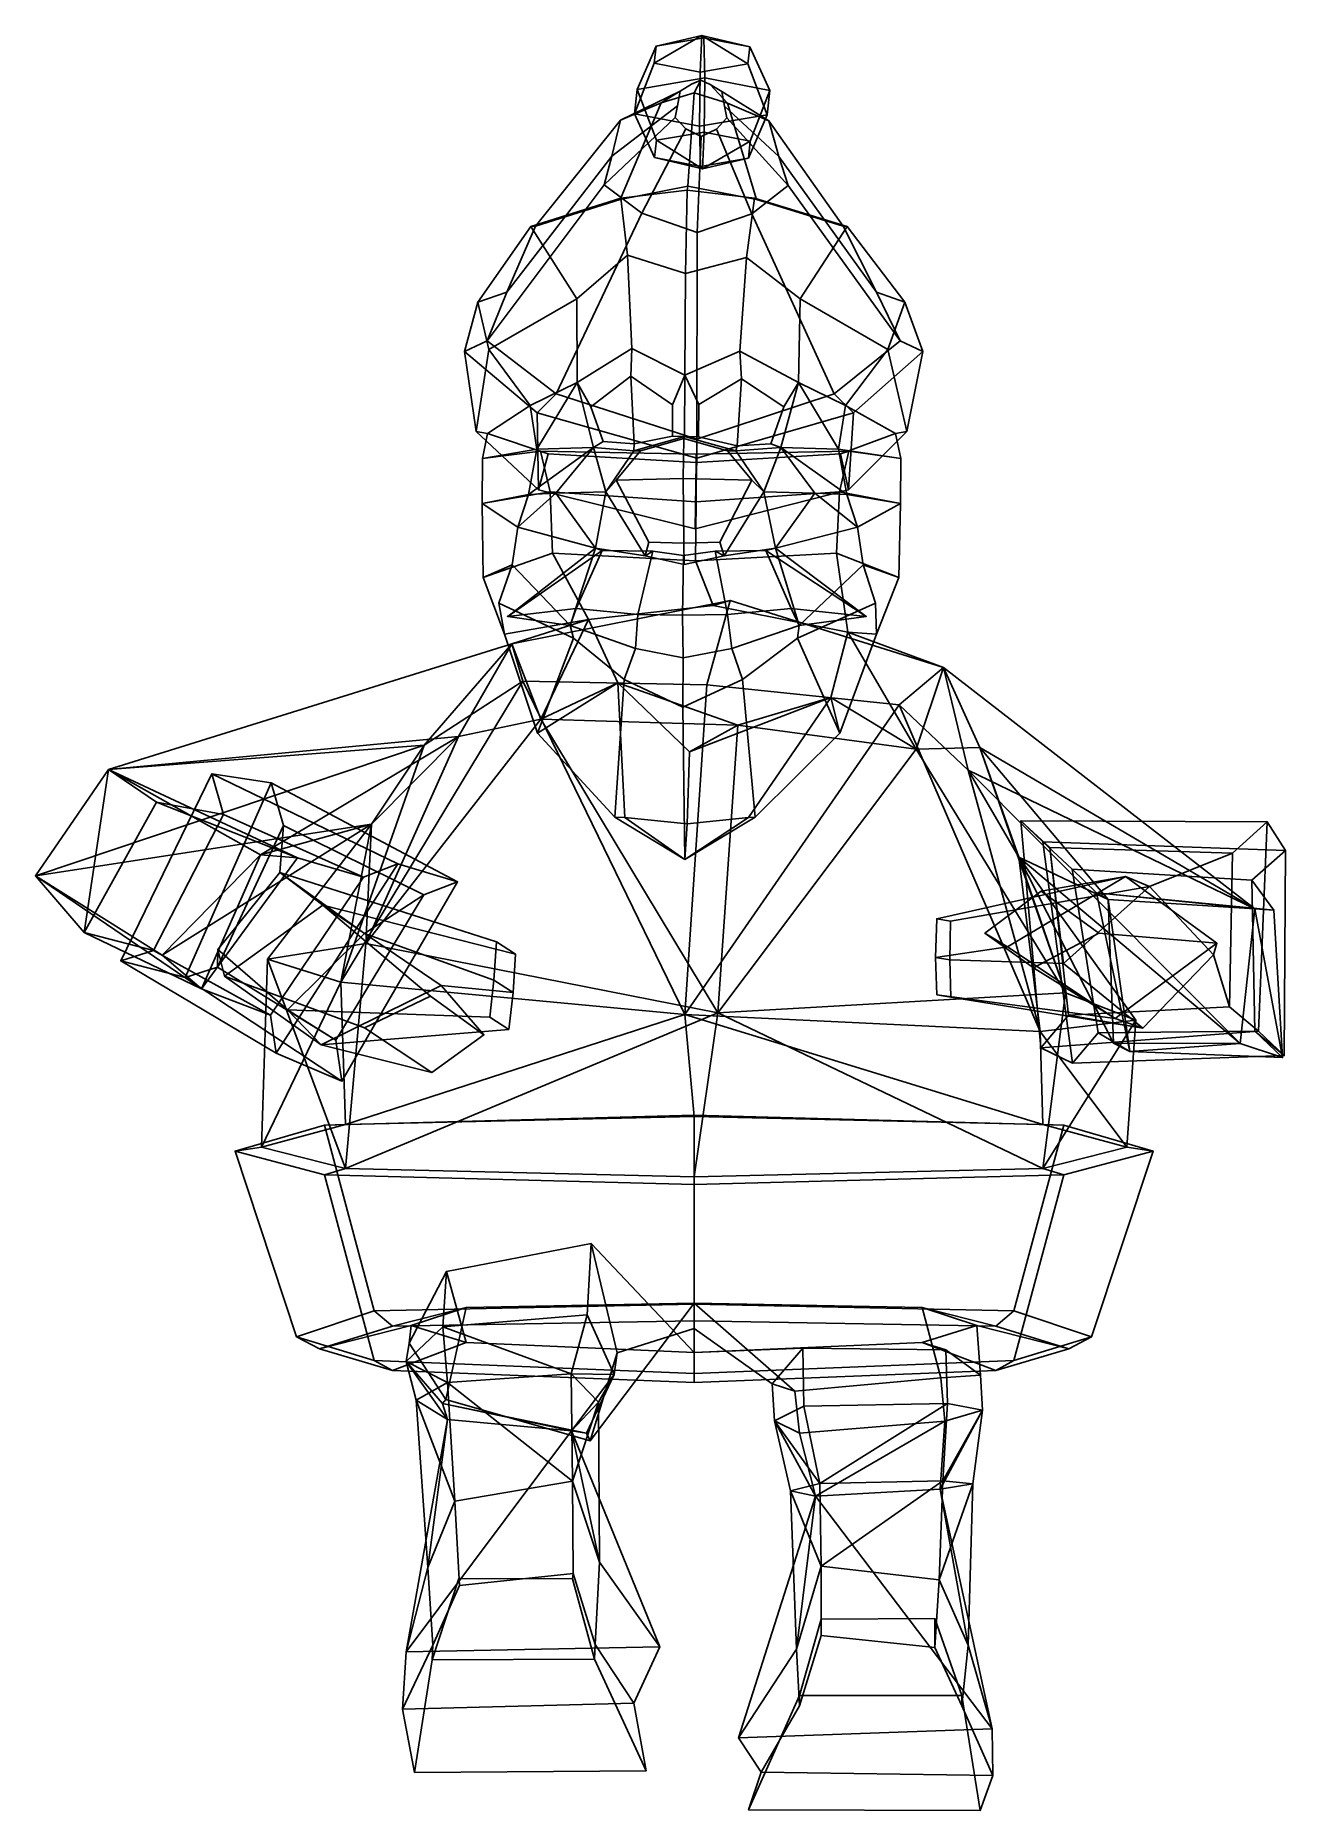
# Model space of a CAD drawing. Extents: x -194 to 169, y -132 to 383.
import ezdxf

# ---------------------------------------------------------------- set-up
doc = ezdxf.new("R2010")
doc.units = 0

msp = doc.modelspace()

# ---------------------------------------------------------------- linework, layer by layer
for p in [(-56.940975, 214.666931, 103.224373), (47.016312, 214.666931, 106.425728)]:
    msp.add_point(p)
for points in [[(-13.937325, 380.100983, -45.205139), (-0.072222, 382.477142, -51.764893), (0.210425, 370.867157, -62.409248), (-19.39781, 367.506805, -53.132427)], [(-1.131882, 372.554077, -23.625059), (-0.628225, 383.175873, -35.699928), (-14.467155, 375.139465, -31.13525)], [(-14.467155, 375.139465, -31.13525), (-0.628225, 383.175873, -35.699928), (-13.937325, 380.100983, -45.205139)], [(-0.628225, 383.175873, -35.699928), (-0.072222, 382.477142, -51.764893), (-13.937325, 380.100983, -45.205139)], [(-1.131882, 372.554077, -23.625059), (12.733252, 374.930206, -30.184755), (-0.628225, 383.175873, -35.699928)], [(-0.628225, 383.175873, -35.699928), (13.263081, 379.891724, -44.254642), (-0.072222, 382.477142, -51.764893)], [(12.733252, 374.930206, -30.184755), (13.263081, 379.891724, -44.254642), (-0.628225, 383.175873, -35.699928)], [(13.263081, 379.891724, -44.254642), (19.069365, 367.210876, -51.788227), (0.210425, 370.867157, -62.409248), (-0.072222, 382.477142, -51.764893)], [(-20.147104, 360.490143, -33.234528), (-14.467155, 375.139465, -31.13525), (-13.937325, 380.100983, -45.205139), (-19.39781, 367.506805, -53.132427)], [(18.32007, 360.194214, -31.890324), (19.069365, 367.210876, -51.788227), (13.263081, 379.891724, -44.254642), (12.733252, 374.930206, -30.184755)], [(-1.288159, 356.833862, -22.613531), (-1.131882, 372.554077, -23.625059), (-14.467155, 375.139465, -31.13525), (-20.147104, 360.490143, -33.234528)], [(-13.810957, 352.770782, -54.83794), (-19.39781, 367.506805, -53.132427), (0.210425, 370.867157, -62.409248), (0.054147, 355.146942, -61.397694)], [(-1.288159, 356.833862, -22.613531), (18.32007, 360.194214, -31.890324), (12.733252, 374.930206, -30.184755), (-1.131882, 372.554077, -23.625059)], [(13.389447, 352.561523, -53.887444), (0.054147, 355.146942, -61.397694), (0.210425, 370.867157, -62.409248), (19.069365, 367.210876, -51.788227)], [(-6.935081, 367.005981, -31.902798), (-7.66432, 362.814209, -33.433865), (-26.713478, 348.219025, 10.345639), (-24.273443, 358.610535, 19.307343)], [(-4.747187, 339.460724, 84.72261), (-2.910646, 366.535889, 26.832401), (-12.464718, 363.620728, 24.004448), (-24.331137, 335.565613, 77.783409)], [(-3.606571, 369.01825, -31.05549), (-6.935081, 367.005981, -31.902798), (-24.273443, 358.610535, 19.307343), (-12.464718, 363.620728, 24.004448)], [(-20.147104, 360.490143, -33.234528), (-19.39781, 367.506805, -53.132427), (-13.810957, 352.770782, -54.83794), (-14.340785, 347.809265, -40.768051)], [(-0.918624, 370.18689, -30.534952), (-3.606571, 369.01825, -31.05549), (-12.464718, 363.620728, 24.004448), (-2.910646, 366.535889, 26.832401)], [(-4.747187, 339.460724, 84.72261), (15.226632, 335.565613, 79.001587), (6.777807, 363.557281, 24.631237), (-2.910646, 366.535889, 26.832401)], [(-0.918624, 370.18689, -30.534952), (-2.910646, 366.535889, 26.832401), (6.777807, 363.557281, 24.631237), (1.780825, 368.976807, -30.867231)], [(1.780825, 368.976807, -30.867231), (6.777807, 363.557281, 24.631237), (18.816797, 358.468475, 20.710922), (5.129044, 366.913177, -31.481226)], [(5.129044, 366.913177, -31.481226), (18.816797, 358.468475, 20.710922), (21.731094, 348.059326, 11.923626), (5.898875, 362.709869, -32.959911)], [(18.32007, 360.194214, -31.890324), (12.859619, 347.600006, -39.817554), (13.389447, 352.561523, -53.887444), (19.069365, 367.210876, -51.788227)], [(-48.858006, 327.88382, 66.573013), (-24.331137, 335.565613, 77.783409), (-12.464718, 363.620728, 24.004448), (-24.273443, 358.610535, 19.307343)], [(-7.66432, 362.814209, -33.433865), (-8.334169, 359.433594, -34.671741), (-28.973219, 339.837769, 3.107253), (-26.713478, 348.219025, 10.345639)], [(-1.288159, 356.833862, -22.613531), (-20.147104, 360.490143, -33.234528), (-14.340785, 347.809265, -40.768051), (-1.005512, 345.223877, -33.257862)], [(5.898875, 362.709869, -32.959911), (21.731094, 348.059326, 11.923626), (24.373404, 339.661896, 4.844914), (6.601469, 359.318695, -34.14983)], [(40.396824, 327.883789, 69.321617), (18.816797, 358.468475, 20.710922), (6.777807, 363.557281, 24.631237), (15.226632, 335.565613, 79.001587)], [(-57.255695, 308.705017, 45.558994), (-48.858006, 327.88382, 66.573013), (-24.273443, 358.610535, 19.307343), (-26.713478, 348.219025, 10.345639)], [(-8.334169, 359.433594, -34.671741), (-5.319141, 356.100708, -35.753536), (-18.074415, 331.601685, -3.541466), (-28.973219, 339.837769, 3.107253)], [(-5.319141, 356.100708, -35.753536), (-0.839567, 353.836548, -36.396801), (-1.986962, 326.024261, -7.735815), (-18.074415, 331.601685, -3.541466)], [(3.618443, 356.031952, -35.441219), (13.848556, 331.496429, -2.501638), (-1.986962, 326.024261, -7.735815), (-0.839567, 353.836548, -36.396801)], [(-1.288159, 356.833862, -22.613531), (-1.005512, 345.223877, -33.257862), (12.859619, 347.600006, -39.817554), (18.32007, 360.194214, -31.890324)], [(6.601469, 359.318695, -34.14983), (24.373404, 339.661896, 4.844914), (13.848556, 331.496429, -2.501638), (3.618443, 356.031952, -35.441219)], [(50.071625, 308.705017, 48.86414), (21.731094, 348.059326, 11.923626), (18.816797, 358.468475, 20.710922), (40.396824, 327.883789, 69.321617)], [(-14.340785, 347.809265, -40.768051), (-13.810957, 352.770782, -54.83794), (-0.449521, 344.525116, -49.322773)], [(-0.449521, 344.525116, -49.322773), (-13.810957, 352.770782, -54.83794), (0.054147, 355.146942, -61.397694)], [(-0.449521, 344.525116, -49.322773), (0.054147, 355.146942, -61.397694), (13.389447, 352.561523, -53.887444)], [(12.859619, 347.600006, -39.817554), (-0.449521, 344.525116, -49.322773), (13.389447, 352.561523, -53.887444)], [(-62.954094, 294.658142, 26.902912), (-57.255695, 308.705017, 45.558994), (-26.713478, 348.219025, 10.345639), (-28.973219, 339.837769, 3.107253)], [(-1.005512, 345.223877, -33.257862), (-14.340785, 347.809265, -40.768051), (-0.449521, 344.525116, -49.322773)], [(-1.005512, 345.223877, -33.257862), (-0.449521, 344.525116, -49.322773), (12.859619, 347.600006, -39.817554)], [(56.907166, 294.658142, 30.594038), (24.373404, 339.661896, 4.844914), (21.731094, 348.059326, 11.923626), (50.071625, 308.705017, 48.86414)], [(-42.908192, 279.276276, 12.332158), (-62.954094, 294.658142, 26.902912), (-28.973219, 339.837769, 3.107253), (-18.074415, 331.601685, -3.541466)], [(-22.18383, 319.413605, 97.250328), (-24.108393, 335.973053, 83.177277), (-50.263901, 327.780029, 71.864624), (-36.941589, 306.809357, 91.078598)], [(-24.108393, 335.973053, 83.177277), (-24.331137, 335.565613, 77.783409), (-48.858006, 327.88382, 66.573013), (-50.263901, 327.780029, 71.864624)], [(-4.893739, 338.287506, 89.48156), (-4.747187, 339.460724, 84.72261), (-24.331137, 335.565613, 77.783409), (-24.108393, 335.973053, 83.177277)], [(-5.387251, 314.182129, 105.507233), (-4.893739, 338.287506, 89.48156), (-24.108393, 335.973053, 83.177277), (-22.18383, 319.413605, 97.250328)], [(-5.387251, 314.182129, 105.507233), (12.275182, 318.744507, 98.763695), (14.672416, 335.973053, 84.371536), (-4.893739, 338.287506, 89.48156)], [(-4.893739, 338.287506, 89.48156), (14.672416, 335.973053, 84.371536), (15.226632, 335.565613, 79.001587), (-4.747187, 339.460724, 84.72261)], [(12.275182, 318.744507, 98.763695), (27.866739, 306.809357, 93.074371), (41.474453, 327.780029, 74.689705), (14.672416, 335.973053, 84.371536)], [(37.795795, 279.276276, 14.817436), (13.848556, 331.496429, -2.501638), (24.373404, 339.661896, 4.844914), (56.907166, 294.658142, 30.594038)], [(14.672416, 335.973053, 84.371536), (41.474453, 327.780029, 74.689705), (40.396824, 327.883789, 69.321617), (15.226632, 335.565613, 79.001587)], [(-2.113953, 266.077332, -0.786104), (-42.908192, 279.276276, 12.332158), (-18.074415, 331.601685, -3.541466), (-1.986962, 326.024261, -7.735815)], [(-2.113953, 266.077332, -0.786104), (-1.986962, 326.024261, -7.735815), (13.848556, 331.496429, -2.501638), (37.795795, 279.276276, 14.817436)], [(-50.263901, 327.780029, 71.864624), (-48.858006, 327.88382, 66.573013), (-57.255695, 308.705017, 45.558994), (-65.648994, 305.843048, 48.503738)], [(-36.941589, 306.809357, 91.078598), (-50.263901, 327.780029, 71.864624), (-65.648994, 305.843048, 48.503738), (-62.485226, 292.054291, 77.249153)], [(27.866739, 306.809357, 93.074371), (53.341301, 292.054291, 80.816032), (58.267818, 305.843048, 52.319752), (41.474453, 327.780029, 74.689705)], [(41.474453, 327.780029, 74.689705), (58.267818, 305.843048, 52.319752), (50.071625, 308.705017, 48.86414), (40.396824, 327.883789, 69.321617)], [(-22.18383, 319.413605, 97.250328), (-36.941589, 306.809357, 91.078598), (-36.846767, 282.53186, 97.509003), (-20.958109, 292.429382, 108.411606)], [(-5.387251, 314.182129, 105.507233), (-22.18383, 319.413605, 97.250328), (-20.958109, 292.429382, 108.411606), (-5.590416, 284.700378, 112.104523)], [(-5.387251, 314.182129, 105.507233), (-5.590416, 284.700378, 112.104523), (10.375094, 291.650513, 109.500771), (12.275182, 318.744507, 98.763695)], [(12.275182, 318.744507, 98.763695), (10.375094, 291.650513, 109.500771), (27.376417, 282.53183, 99.486755), (27.866739, 306.809357, 93.074371)], [(-65.648994, 305.843048, 48.503738), (-57.255695, 308.705017, 45.558994), (-62.954094, 294.658142, 26.902912), (-69.50824, 291.560333, 26.792772)], [(-62.485226, 292.054291, 77.249153), (-65.648994, 305.843048, 48.503738), (-69.50824, 291.560333, 26.792772), (-66.148865, 268.317627, 47.635735)], [(-50.44812, 275.822205, 81.606972), (-36.846767, 282.53186, 97.509003), (-36.941589, 306.809357, 91.078598), (-62.485226, 292.054291, 77.249153)], [(41.058849, 275.822205, 84.424927), (53.341301, 292.054291, 80.816032), (27.866739, 306.809357, 93.074371), (27.376417, 282.53183, 99.486755)], [(58.267818, 305.843048, 52.319752), (63.455666, 291.560303, 30.887394), (56.907166, 294.658142, 30.594038), (50.071625, 308.705017, 48.86414)], [(53.341301, 292.054291, 80.816032), (58.820156, 268.317627, 51.484154), (63.455666, 291.560303, 30.887394), (58.267818, 305.843048, 52.319752)], [(-69.50824, 291.560333, 26.792772), (-62.954094, 294.658142, 26.902912), (-42.908192, 279.276276, 12.332158), (-48.408386, 273.717896, 11.320895)], [(63.455666, 291.560303, 30.887394), (43.347797, 273.717896, 14.146526), (37.795795, 279.276276, 14.817436), (56.907166, 294.658142, 30.594038)], [(-66.148865, 268.317627, 47.635735), (-69.50824, 291.560333, 26.792772), (-48.408386, 273.717896, 11.320895), (-48.027691, 251.409485, 28.046165)], [(-62.485226, 292.054291, 77.249153), (-66.148865, 268.317627, 47.635735), (-62.788857, 267.700134, 45.91787), (-50.44812, 275.822205, 81.606972)], [(-21.22477, 284.321808, 108.661354), (-20.958109, 292.429382, 108.411606), (-36.846767, 282.53186, 97.509003), (-32.868015, 275.450867, 98.934227)], [(-21.22477, 284.321808, 108.661354), (-9.14612, 276.046478, 111.096245), (-5.590416, 284.700378, 112.104523), (-20.958109, 292.429382, 108.411606)], [(10.882673, 283.617065, 109.485634), (10.375094, 291.650513, 109.500771), (-5.590416, 284.700378, 112.104523), (-1.531836, 276.175018, 111.504639)], [(10.882673, 283.617065, 109.485634), (23.156687, 275.439148, 98.152), (27.376417, 282.53183, 99.486755), (10.375094, 291.650513, 109.500771)], [(53.341301, 292.054291, 80.816032), (41.058849, 275.822205, 84.424927), (55.57222, 267.700134, 49.562798), (58.820156, 268.317627, 51.484154)], [(58.820156, 268.317627, 51.484154), (41.93869, 251.409454, 30.816679), (43.347797, 273.717896, 14.146526), (63.455666, 291.560303, 30.887394)], [(-20.301004, 264.759644, 107.882591), (-21.22477, 284.321808, 108.661354), (-32.868015, 275.450867, 98.934227), (-29.228153, 265.426422, 102.471085)], [(-9.14612, 276.046478, 111.096245), (-21.22477, 284.321808, 108.661354), (-20.301004, 264.759644, 107.882591), (-9.186757, 266.985901, 112.415825)], [(-9.186757, 266.985901, 112.415825), (-5.702297, 266.906525, 115.73761), (-5.590416, 284.700378, 112.104523), (-9.14612, 276.046478, 111.096245)], [(-1.579184, 266.737976, 113.042152), (-1.531836, 276.175018, 111.504639), (-5.590416, 284.700378, 112.104523), (-5.702297, 266.906525, 115.73761)], [(-1.531836, 276.175018, 111.504639), (-1.579184, 266.737976, 113.042152), (9.604443, 264.115112, 108.205948), (10.882673, 283.617065, 109.485634)], [(9.604443, 264.115112, 108.205948), (19.357082, 264.780762, 102.173042), (23.156687, 275.439148, 98.152), (10.882673, 283.617065, 109.485634)], [(-48.519455, 263.159363, 83.069038), (-36.846767, 282.53186, 97.509003), (-50.44812, 275.822205, 81.606972)], [(-32.098026, 263.640656, 103.479538), (-36.846767, 282.53186, 97.509003), (-48.519455, 263.159363, 83.069038)], [(-48.408386, 273.717896, 11.320895), (-42.908192, 279.276276, 12.332158), (-2.113953, 266.077332, -0.786104), (-2.060148, 260.533142, -2.533332)], [(-29.228153, 265.426422, 102.471085), (-32.868015, 275.450867, 98.934227), (-36.846767, 282.53186, 97.509003), (-32.098026, 263.640656, 103.479538)], [(43.347797, 273.717896, 14.146526), (-2.060148, 260.533142, -2.533332), (-2.113953, 266.077332, -0.786104), (37.795795, 279.276276, 14.817436)], [(19.357082, 264.780762, 102.173042), (22.269299, 263.640656, 105.153778), (27.376417, 282.53183, 99.486755), (23.156687, 275.439148, 98.152)], [(22.269299, 263.640656, 105.153778), (39.043877, 263.159363, 85.765549), (27.376417, 282.53183, 99.486755)], [(39.043877, 263.159363, 85.765549), (41.058849, 275.822205, 84.424927), (27.376417, 282.53183, 99.486755)], [(-50.44812, 275.822205, 81.606972), (-62.788857, 267.700134, 45.91787), (-64.310799, 260.450104, 46.464108), (-48.519455, 263.159363, 83.069038)], [(-48.027691, 251.409485, 28.046165), (-48.408386, 273.717896, 11.320895), (-2.060148, 260.533142, -2.533332), (-2.545224, 240.106781, 13.218466)], [(41.93869, 251.409454, 30.816679), (-2.545224, 240.106781, 13.218466), (-2.060148, 260.533142, -2.533332), (43.347797, 273.717896, 14.146526)], [(41.058849, 275.822205, 84.424927), (39.043877, 263.159363, 85.765549), (57.057659, 260.450104, 50.201645), (55.57222, 267.700134, 49.562798)], [(-66.148865, 268.317627, 47.635735), (-48.027691, 251.409485, 28.046165), (-45.232479, 261.872498, 21.296518), (-62.788857, 267.700134, 45.91787)], [(58.820156, 268.317627, 51.484154), (55.57222, 267.700134, 49.562798), (39.564095, 261.872498, 23.907825), (41.93869, 251.409454, 30.816679)], [(-48.519455, 263.159363, 83.069038), (-64.310799, 260.450104, 46.464108), (-64.420799, 247.388306, 49.328541), (-50.976524, 250.070251, 83.528214)], [(-64.310799, 260.450104, 46.464108), (-62.788857, 267.700134, 45.91787), (-45.232479, 261.872498, 21.296518), (-47.414516, 262.565369, 17.028852)], [(-50.976524, 250.070251, 83.528214), (-32.098026, 263.640656, 103.479538), (-48.519455, 263.159363, 83.069038)], [(-43.041733, 250.46991, 107.015518), (-32.098026, 263.640656, 103.479538), (-50.976524, 250.070251, 83.528214)], [(-43.041733, 250.46991, 107.015518), (-28.509933, 250.78186, 110.48671), (-32.098026, 263.640656, 103.479538)], [(-20.301004, 264.759644, 107.882591), (-29.228153, 265.426422, 102.471085), (-32.098026, 263.640656, 103.479538), (-20.339148, 262.690552, 110.189789)], [(-28.509933, 250.78186, 110.48671), (-20.339148, 262.690552, 110.189789), (-32.098026, 263.640656, 103.479538)], [(-25.526558, 254.171753, 127.889778), (-18.402983, 262.661682, 126.464455), (-20.339148, 262.690552, 110.189789), (-28.509933, 250.78186, 110.48671)], [(-6.034635, 254.690704, 134.92395), (-5.888649, 266.275269, 130.18338), (-18.402983, 262.661682, 126.464455), (-25.526558, 254.171753, 127.889778)], [(-20.301004, 264.759644, 107.882591), (-20.339148, 262.690552, 110.189789), (-5.702297, 266.906525, 115.73761), (-9.186757, 266.985901, 112.415825)], [(-5.888649, 266.275269, 130.18338), (-5.702297, 266.906525, 115.73761), (-20.339148, 262.690552, 110.189789), (-18.402983, 262.661682, 126.464455)], [(-6.034635, 254.690704, 134.92395), (13.853176, 254.171753, 129.102478), (6.830801, 262.661682, 127.241524), (-5.888649, 266.275269, 130.18338)], [(-5.888649, 266.275269, 130.18338), (6.830801, 262.661682, 127.241524), (9.248184, 262.690552, 111.100929), (-5.702297, 266.906525, 115.73761)], [(9.604443, 264.115112, 108.205948), (-1.579184, 266.737976, 113.042152), (-5.702297, 266.906525, 115.73761), (9.248184, 262.690552, 111.100929)], [(13.853176, 254.171753, 129.102478), (17.38522, 250.78186, 111.900047), (9.248184, 262.690552, 111.100929), (6.830801, 262.661682, 127.241524)], [(9.604443, 264.115112, 108.205948), (9.248184, 262.690552, 111.100929), (22.269299, 263.640656, 105.153778), (19.357082, 264.780762, 102.173042)], [(17.38522, 250.78186, 111.900047), (22.269299, 263.640656, 105.153778), (9.248184, 262.690552, 111.100929)], [(32.103073, 250.46991, 109.329605), (22.269299, 263.640656, 105.153778), (17.38522, 250.78186, 111.900047)], [(32.103073, 250.46991, 109.329605), (41.46804, 250.070251, 86.375046), (22.269299, 263.640656, 105.153778)], [(41.46804, 250.070251, 86.375046), (39.043877, 263.159363, 85.765549), (22.269299, 263.640656, 105.153778)], [(39.043877, 263.159363, 85.765549), (41.46804, 250.070251, 86.375046), (56.991203, 247.388306, 53.067421), (57.057659, 260.450104, 50.201645)], [(57.057659, 260.450104, 50.201645), (42.004585, 262.565369, 19.782511), (39.564095, 261.872498, 23.907825), (55.57222, 267.700134, 49.562798)], [(-64.420799, 247.388306, 49.328541), (-64.310799, 260.450104, 46.464108), (-47.414516, 262.565369, 17.028852), (-44.644276, 250.806702, 16.24423)], [(-48.027691, 251.409485, 28.046165), (-2.545224, 240.106781, 13.218466), (-2.324004, 259.301453, 6.0349), (-45.232479, 261.872498, 21.296518)], [(-47.414516, 262.565369, 17.028852), (-45.232479, 261.872498, 21.296518), (-2.324004, 259.301453, 6.0349), (-2.241621, 261.702209, 3.359717)], [(-44.644276, 250.806702, 16.24423), (-47.414516, 262.565369, 17.028852), (-2.241621, 261.702209, 3.359717), (-2.308822, 247.921387, 5.54221)], [(41.93869, 251.409454, 30.816679), (39.564095, 261.872498, 23.907825), (-2.324004, 259.301453, 6.0349), (-2.545224, 240.106781, 13.218466)], [(42.004585, 262.565369, 19.782511), (-2.241621, 261.702209, 3.359717), (-2.324004, 259.301453, 6.0349), (39.564095, 261.872498, 23.907825)], [(39.287876, 250.806702, 18.828918), (-2.308822, 247.921387, 5.54221), (-2.241621, 261.702209, 3.359717), (42.004585, 262.565369, 19.782511)], [(56.991203, 247.388306, 53.067421), (39.287876, 250.806702, 18.828918), (42.004585, 262.565369, 19.782511), (57.057659, 260.450104, 50.201645)], [(-15.986647, 236.195007, 124.281502), (-25.526558, 254.171753, 127.889778), (-28.509933, 250.78186, 110.48671), (-17.045681, 232.207275, 111.564476)], [(-5.878242, 235.947968, 129.845428), (-6.034635, 254.690704, 134.92395), (-25.526558, 254.171753, 127.889778), (-15.986647, 236.195007, 124.281502)], [(-5.878242, 235.947968, 129.845428), (4.553365, 236.195007, 124.914032), (13.853176, 254.171753, 129.102478), (-6.034635, 254.690704, 134.92395)], [(4.553365, 236.195007, 124.914032), (5.876373, 232.207275, 112.270363), (17.38522, 250.78186, 111.900047), (13.853176, 254.171753, 129.102478)], [(-64.061264, 225.934875, 51.829674), (-64.420799, 247.388306, 49.328541), (-44.644276, 250.806702, 16.24423), (-43.970387, 232.996033, 20.115067)], [(-50.976524, 250.070251, 83.528214), (-64.420799, 247.388306, 49.328541), (-54.039371, 240.530792, 83.376266)], [(-55.667454, 229.625214, 84.076973), (-54.039371, 240.530792, 83.376266), (-64.420799, 247.388306, 49.328541), (-64.061264, 225.934875, 51.829674)], [(-54.039371, 240.530792, 83.376266), (-43.041733, 250.46991, 107.015518), (-50.976524, 250.070251, 83.528214)], [(-31.480211, 234.515106, 105.084923), (-43.041733, 250.46991, 107.015518), (-54.039371, 240.530792, 83.376266)], [(-43.970387, 232.996033, 20.115067), (-44.644276, 250.806702, 16.24423), (-2.308822, 247.921387, 5.54221), (-2.472995, 230.817017, 10.873325)], [(-31.480211, 234.515106, 105.084923), (-28.509933, 250.78186, 110.48671), (-43.041733, 250.46991, 107.015518)], [(-17.045681, 232.207275, 111.564476), (-28.509933, 250.78186, 110.48671), (-31.480211, 234.515106, 105.084923)], [(38.377087, 232.996033, 22.650953), (-2.472995, 230.817017, 10.873325), (-2.308822, 247.921387, 5.54221), (39.287876, 250.806702, 18.828918)], [(5.876373, 232.207275, 112.270363), (20.682249, 234.515106, 106.691261), (17.38522, 250.78186, 111.900047)], [(20.682249, 234.515106, 106.691261), (32.103073, 250.46991, 109.329605), (17.38522, 250.78186, 111.900047)], [(20.682249, 234.515106, 106.691261), (44.534435, 240.530792, 86.411842), (32.103073, 250.46991, 109.329605)], [(44.534435, 240.530792, 86.411842), (41.46804, 250.070251, 86.375046), (32.103073, 250.46991, 109.329605)], [(56.478451, 225.934875, 55.541691), (38.377087, 232.996033, 22.650953), (39.287876, 250.806702, 18.828918), (56.991203, 247.388306, 53.067421)], [(41.46804, 250.070251, 86.375046), (44.534435, 240.530792, 86.411842), (56.991203, 247.388306, 53.067421)], [(46.116318, 229.625214, 87.211403), (56.478451, 225.934875, 55.541691), (56.991203, 247.388306, 53.067421), (44.534435, 240.530792, 86.411842)], [(-55.667454, 229.625214, 84.076973), (-38.815563, 212.050629, 112.357903), (-31.480211, 234.515106, 105.084923), (-54.039371, 240.530792, 83.376266)], [(46.116318, 229.625214, 87.211403), (44.534435, 240.530792, 86.411842), (20.682249, 234.515106, 106.691261), (27.556181, 212.050629, 114.401817)], [(-57.888786, 209.561066, 56.99498), (-64.061264, 225.934875, 51.829674), (-43.970387, 232.996033, 20.115067), (-33.48333, 213.823639, 35.744854)], [(-29.547773, 233.829132, 119.206482), (-31.480211, 234.515106, 105.084923), (-56.940975, 214.666931, 103.224373)], [(-56.940975, 214.666931, 103.224373), (-31.480211, 234.515106, 105.084923), (-38.815563, 212.050629, 112.357903)], [(-37.122482, 216.929077, 122.257767), (-29.547773, 233.829132, 119.206482), (-56.940975, 214.666931, 103.224373)], [(-33.48333, 213.823639, 35.744854), (-43.970387, 232.996033, 20.115067), (-2.472995, 230.817017, 10.873325), (2.6859, 217.803345, 10.947937)], [(-14.861389, 233.573364, 119.789482), (-29.547773, 233.829132, 119.206482), (-37.122482, 216.929077, 122.257767), (-19.18745, 215.194397, 131.584595)], [(-29.547773, 233.829132, 119.206482), (-14.861389, 233.573364, 119.789482), (-17.045681, 232.207275, 111.564476), (-31.480211, 234.515106, 105.084923)], [(-19.18745, 215.194397, 131.584595), (-6.223962, 215.026978, 132.677567), (-5.922398, 232.305115, 122.884903), (-14.861389, 233.573364, 119.789482)], [(-5.878242, 235.947968, 129.845428), (-15.986647, 236.195007, 124.281502), (-17.045681, 232.207275, 111.564476), (-5.771099, 229.733521, 117.971802)], [(-5.922398, 232.305115, 122.884903), (-5.771099, 229.733521, 117.971802), (-17.045681, 232.207275, 111.564476), (-14.861389, 233.573364, 119.789482)], [(6.782212, 215.194397, 132.384338), (3.190123, 233.573364, 120.345383), (-5.922398, 232.305115, 122.884903), (-6.223962, 215.026978, 132.677567)], [(-5.922398, 232.305115, 122.884903), (3.190123, 233.573364, 120.345383), (5.876373, 232.207275, 112.270363), (-5.771099, 229.733521, 117.971802)], [(-5.878242, 235.947968, 129.845428), (-5.771099, 229.733521, 117.971802), (5.876373, 232.207275, 112.270363), (4.553365, 236.195007, 124.914032)], [(41.678852, 210.084686, 33.962597), (2.6859, 217.803345, 10.947937), (-2.472995, 230.817017, 10.873325), (38.377087, 232.996033, 22.650953)], [(17.884552, 233.829132, 120.667152), (20.682249, 234.515106, 106.691261), (5.876373, 232.207275, 112.270363), (3.190123, 233.573364, 120.345383)], [(3.190123, 233.573364, 120.345383), (6.782212, 215.194397, 132.384338), (25.257158, 216.929077, 124.178741), (17.884552, 233.829132, 120.667152)], [(17.884552, 233.829132, 120.667152), (47.016312, 214.666931, 106.425728), (20.682249, 234.515106, 106.691261)], [(25.257158, 216.929077, 124.178741), (47.016312, 214.666931, 106.425728), (17.884552, 233.829132, 120.667152)], [(47.016312, 214.666931, 106.425728), (27.556181, 212.050629, 114.401817), (20.682249, 234.515106, 106.691261)], [(49.999836, 209.561066, 60.317406), (41.678852, 210.084686, 33.962597), (38.377087, 232.996033, 22.650953), (56.478451, 225.934875, 55.541691)], [(-57.888786, 209.561066, 56.99498), (-59.504498, 218.548492, 87.715729), (-55.667454, 229.625214, 84.076973), (-64.061264, 225.934875, 51.829674)], [(-55.667454, 229.625214, 84.076973), (-59.504498, 218.548492, 87.715729), (-37.86092, 208.361694, 103.552895), (-38.815563, 212.050629, 112.357903)], [(46.116318, 229.625214, 87.211403), (27.556181, 212.050629, 114.401817), (27.145132, 208.361694, 105.554749), (49.722195, 218.548492, 91.079361)], [(49.999836, 209.561066, 60.317406), (56.478451, 225.934875, 55.541691), (46.116318, 229.625214, 87.211403), (49.722195, 218.548492, 91.079361)], [(-37.86092, 208.361694, 103.552895), (-59.504498, 218.548492, 87.715729), (-57.888786, 209.561066, 56.99498), (-48.354897, 180.791321, 74.821022)], [(-38.815563, 212.050629, 112.357903), (-37.122482, 216.929077, 122.257767), (-56.940975, 214.666931, 103.224373)], [(7.586558, 219.314117, 4.60381), (0.842014, 194.868103, -44.299114), (-52.621391, 195.897766, -31.653189), (-55.801708, 206.720581, 5.758267)], [(7.586558, 219.314117, 4.60381), (-55.801708, 206.720581, 5.758267), (-33.48333, 213.823639, 35.744854), (2.6859, 217.803345, 10.947937)], [(-19.18745, 215.194397, 131.584595), (-37.122482, 216.929077, 122.257767), (-38.815563, 212.050629, 112.357903), (-19.899101, 205.389648, 122.152855)], [(7.586558, 219.314117, 4.60381), (69.439888, 199.836121, -0.501278), (56.625771, 188.995331, -36.52636), (0.842014, 194.868103, -44.299114)], [(2.6859, 217.803345, 10.947937), (41.678852, 210.084686, 33.962597), (69.439888, 199.836121, -0.501278), (7.586558, 219.314117, 4.60381)], [(6.782212, 215.194397, 132.384338), (8.072865, 205.389648, 123.014244), (27.556181, 212.050629, 114.401817), (25.257158, 216.929077, 124.178741)], [(27.556181, 212.050629, 114.401817), (47.016312, 214.666931, 106.425728), (25.257158, 216.929077, 124.178741)], [(27.145132, 208.361694, 105.554749), (39.387142, 180.791321, 77.523033), (49.999836, 209.561066, 60.317406), (49.722195, 218.548492, 91.079361)], [(-48.354897, 180.791321, 74.821022), (-57.888786, 209.561066, 56.99498), (-33.48333, 213.823639, 35.744854), (-25.027992, 195.383423, 66.66716)], [(-55.801708, 206.720581, 5.758267), (-47.341377, 184.863953, 65.221016), (-33.48333, 213.823639, 35.744854)], [(-47.341377, 184.863953, 65.221016), (-25.027992, 195.383423, 66.66716), (-33.48333, 213.823639, 35.744854)], [(-23.157578, 196.357849, 124.577705), (-19.899101, 205.389648, 122.152855), (-38.815563, 212.050629, 112.357903), (-37.86092, 208.361694, 103.552895)], [(-6.223962, 215.026978, 132.677567), (-19.18745, 215.194397, 131.584595), (-19.899101, 205.389648, 122.152855), (-6.086077, 202.713257, 128.200027)], [(-6.223962, 215.026978, 132.677567), (-6.086077, 202.713257, 128.200027), (8.072865, 205.389648, 123.014244), (6.782212, 215.194397, 132.384338)], [(11.175961, 196.357849, 125.635002), (27.145132, 208.361694, 105.554749), (27.556181, 212.050629, 114.401817), (8.072865, 205.389648, 123.014244)], [(-71.214088, 179.832153, 50.974697), (-55.801708, 206.720581, 5.758267), (-172.745056, 170.264587, 32.144348)], [(-81.188431, 177.343475, -27.240501), (-172.745056, 170.264587, 32.144348), (-55.801708, 206.720581, 5.758267)], [(-81.188431, 177.343475, -27.240501), (-55.801708, 206.720581, 5.758267), (-52.621391, 195.897766, -31.653189)], [(-71.214088, 179.832153, 50.974697), (-47.341377, 184.863953, 65.221016), (-55.801708, 206.720581, 5.758267)], [(-25.852146, 156.487183, 108.598885), (-23.157578, 196.357849, 124.577705), (-37.86092, 208.361694, 103.552895), (-48.354897, 180.791321, 74.821022)], [(14.848626, 156.487183, 109.852264), (39.387142, 180.791321, 77.523033), (27.145132, 208.361694, 105.554749), (11.175961, 196.357849, 125.635002)], [(39.387142, 180.791321, 77.523033), (36.792789, 191.124146, 64.636879), (41.678852, 210.084686, 33.962597), (49.999836, 209.561066, 60.317406)], [(61.492043, 176.186646, 59.094749), (41.678852, 210.084686, 33.962597), (36.792789, 191.124146, 64.636879)], [(69.439888, 199.836121, -0.501278), (41.678852, 210.084686, 33.962597), (61.492043, 176.186646, 59.094749)], [(-6.199937, 188.356995, 131.897385), (-6.086077, 202.713257, 128.200027), (-19.899101, 205.389648, 122.152855), (-23.157578, 196.357849, 124.577705)], [(-6.199937, 188.356995, 131.897385), (11.175961, 196.357849, 125.635002), (8.072865, 205.389648, 123.014244), (-6.086077, 202.713257, 128.200027)], [(-105.416008, 108.556007, -54.368057), (-52.621391, 195.897766, -31.653189), (-5.560335, 99.249718, -93.634972)], [(-105.416008, 108.556007, -54.368057), (-81.188431, 177.343475, -27.240501), (-52.621391, 195.897766, -31.653189)], [(-5.560335, 99.249718, -93.634972), (-52.621391, 195.897766, -31.653189), (0.842014, 194.868103, -44.299114)], [(-5.621575, 144.15686, 113.116318), (-6.199937, 188.356995, 131.897385), (-23.157578, 196.357849, 124.577705), (-25.852146, 156.487183, 108.598885)], [(-5.621575, 144.15686, 113.116318), (14.848626, 156.487183, 109.852264), (11.175961, 196.357849, 125.635002), (-6.199937, 188.356995, 131.897385)], [(76.668114, 170.100952, -30.881138), (56.625771, 188.995331, -36.52636), (69.439888, 199.836121, -0.501278)], [(80.028381, 176.67749, 47.423256), (69.439888, 199.836121, -0.501278), (61.492043, 176.186646, 59.094749)], [(80.028381, 176.67749, 47.423256), (159.746429, 129.885498, 8.016534), (69.439888, 199.836121, -0.501278)], [(76.668114, 170.100952, -30.881138), (69.439888, 199.836121, -0.501278), (159.746429, 129.885498, 8.016534)], [(-25.852146, 156.487183, 108.598885), (-48.354897, 180.791321, 74.821022), (-25.027992, 195.383423, 66.66716), (-22.94429, 156.346008, 92.759766)], [(9.813178, 183.124023, 70.95948), (-25.027992, 195.383423, 66.66716), (-47.341377, 184.863953, 65.221016)], [(-22.94429, 156.346008, 92.759766), (-25.027992, 195.383423, 66.66716), (-4.181389, 175.362854, 66.349396), (-4.882281, 154.489288, 89.109329)], [(-4.181389, 175.362854, 66.349396), (-25.027992, 195.383423, 66.66716), (9.813178, 183.124023, 70.95948)], [(-5.560335, 99.249718, -93.634972), (0.842014, 194.868103, -44.299114), (56.625771, 188.995331, -36.52636)], [(12.920885, 156.346008, 93.864235), (-4.882281, 154.489288, 89.109329), (-4.181389, 175.362854, 66.349396), (36.792789, 191.124146, 64.636879)], [(-4.181389, 175.362854, 66.349396), (9.813178, 183.124023, 70.95948), (36.792789, 191.124146, 64.636879)], [(9.813178, 183.124023, 70.95948), (61.492043, 176.186646, 59.094749), (36.792789, 191.124146, 64.636879)], [(14.848626, 156.487183, 109.852264), (12.920885, 156.346008, 93.864235), (36.792789, 191.124146, 64.636879), (39.387142, 180.791321, 77.523033)], [(97.521942, 94.281471, -64.446007), (-5.560335, 99.249718, -93.634972), (56.625771, 188.995331, -36.52636)], [(97.521942, 94.281471, -64.446007), (56.625771, 188.995331, -36.52636), (76.668114, 170.100952, -30.881138)], [(4.026316, 99.696953, 124.409538), (-47.341377, 184.863953, 65.221016), (-98.095306, 119.797493, 99.301193)], [(-98.095306, 119.797493, 99.301193), (-47.341377, 184.863953, 65.221016), (-71.214088, 179.832153, 50.974697)], [(4.026316, 99.696953, 124.409538), (9.813178, 183.124023, 70.95948), (-47.341377, 184.863953, 65.221016)], [(4.026316, 99.696953, 124.409538), (61.492043, 176.186646, 59.094749), (9.813178, 183.124023, 70.95948)], [(-81.188431, 177.343475, -27.240501), (-193.963226, 139.398438, 10.339438), (-172.745056, 170.264587, 32.144348)], [(-96.517235, 154.436218, 10.881739), (-193.963226, 139.398438, 10.339438), (-81.188431, 177.343475, -27.240501)], [(-71.214088, 179.832153, 50.974697), (-172.745056, 170.264587, 32.144348), (-128.642456, 145.536346, 46.641991)], [(-96.517235, 154.436218, 10.881739), (-71.214088, 179.832153, 50.974697), (-128.642456, 145.536346, 46.641991)], [(-105.416008, 108.556007, -54.368057), (-96.517235, 154.436218, 10.881739), (-81.188431, 177.343475, -27.240501)], [(-98.095306, 119.797493, 99.301193), (-71.214088, 179.832153, 50.974697), (-96.517235, 154.436218, 10.881739)], [(4.026316, 99.696953, 124.409538), (104.842651, 105.522942, 89.223251), (61.492043, 176.186646, 59.094749)], [(104.842651, 105.522942, 89.223251), (80.028381, 176.67749, 47.423256), (61.492043, 176.186646, 59.094749)], [(104.842651, 105.522942, 89.223251), (91.320625, 144.83609, 6.366066), (80.028381, 176.67749, 47.423256)], [(91.320625, 144.83609, 6.366066), (117.258553, 132.530701, 39.083374), (80.028381, 176.67749, 47.423256)], [(80.028381, 176.67749, 47.423256), (117.258553, 132.530701, 39.083374), (159.746429, 129.885498, 8.016534)], [(-179.859406, 122.977333, 90.168457), (-172.745056, 170.264587, 32.144348), (-193.963226, 139.398438, 10.339438)], [(-179.859406, 122.977333, 90.168457), (-158.810699, 160.829285, 82.961479), (-172.745056, 170.264587, 32.144348)], [(-117.917038, 144.680725, 53.124672), (-128.642456, 145.536346, 46.641991), (-172.745056, 170.264587, 32.144348)], [(-117.917038, 144.680725, 53.124672), (-172.745056, 170.264587, 32.144348), (-158.810699, 160.829285, 82.961479)], [(97.521942, 94.281471, -64.446007), (76.668114, 170.100952, -30.881138), (91.320625, 144.83609, 6.366066)], [(76.668114, 170.100952, -30.881138), (159.746429, 129.885498, 8.016534), (155.542877, 90.796638, -10.39019)], [(91.320625, 144.83609, 6.366066), (76.668114, 170.100952, -30.881138), (155.542877, 90.796638, -10.39019)], [(-150.584396, 109.976463, 152.390594), (-125.559258, 166.382324, 144.875809), (-142.838806, 169.005066, 117.599411), (-169.235977, 114.75248, 125.440216)], [(-169.235977, 114.75248, 125.440216), (-142.838806, 169.005066, 117.599411), (-139.398438, 157.244385, 113.252716), (-159.680206, 117.761436, 119.665649)], [(-150.584396, 109.976463, 152.390594), (-141.177078, 112.978722, 146.712799), (-122.024475, 154.035828, 140.363403), (-125.559258, 166.382324, 144.875809)], [(-88.880852, 142.907349, 77.384933), (-142.838806, 169.005066, 117.599411), (-125.559258, 166.382324, 144.875809), (-71.521034, 137.678711, 105.107841)], [(-88.880852, 142.907349, 77.384933), (-98.805107, 139.090881, 83.260132), (-139.398438, 157.244385, 113.252716), (-142.838806, 169.005066, 117.599411)], [(-71.521034, 137.678711, 105.107841), (-125.559258, 166.382324, 144.875809), (-122.024475, 154.035828, 140.363403), (-81.280602, 133.965271, 110.892532)], [(-159.680206, 117.761436, 119.665649), (-139.398438, 157.244385, 113.252716), (-158.810699, 160.829285, 82.961479), (-179.859406, 122.977333, 90.168457)], [(-158.810699, 160.829285, 82.961479), (-139.398438, 157.244385, 113.252716), (-98.805107, 139.090881, 83.260132), (-117.917038, 144.680725, 53.124672)], [(-5.621575, 144.15686, 113.116318), (-25.852146, 156.487183, 108.598885), (-22.94429, 156.346008, 92.759766)], [(-5.621575, 144.15686, 113.116318), (-22.94429, 156.346008, 92.759766), (-4.882281, 154.489288, 89.109329)], [(-5.621575, 144.15686, 113.116318), (12.920885, 156.346008, 93.864235), (14.848626, 156.487183, 109.852264)], [(-5.621575, 144.15686, 113.116318), (-4.882281, 154.489288, 89.109329), (12.920885, 156.346008, 93.864235)], [(106.915154, 85.088753, 95.071365), (97.679474, 89.547447, 127.66703), (91.943687, 155.428589, 111.415161), (98.314064, 149.333221, 79.485138)], [(98.314064, 149.333221, 79.485138), (91.943687, 155.428589, 111.415161), (163.408508, 155.089417, 126.186058), (168.691666, 146.825806, 95.311073)], [(97.679474, 89.547447, 127.66703), (105.752617, 99.069664, 127.387848), (100.295189, 147.640076, 114.892639), (91.943687, 155.428589, 111.415161)], [(91.943687, 155.428589, 111.415161), (100.295189, 147.640076, 114.892639), (153.276596, 146.002747, 125.924973), (163.408508, 155.089417, 126.186058)], [(160.835953, 94.403542, 139.413132), (163.408508, 155.089417, 126.186058), (153.276596, 146.002747, 125.924973), (152.486282, 101.408974, 136.103226)], [(160.835953, 94.403542, 139.413132), (168.331924, 87.311104, 107.940552), (168.691666, 146.825806, 95.311073), (163.408508, 155.089417, 126.186058)], [(-157.247726, 116.428825, 21.582251), (-193.963226, 139.398438, 10.339438), (-96.517235, 154.436218, 10.881739)], [(-157.247726, 116.428825, 21.582251), (-96.517235, 154.436218, 10.881739), (-128.642456, 145.536346, 46.641991)], [(-141.059738, 118.033485, 137.289963), (-123.11734, 140.388489, 132.276276), (-122.024475, 154.035828, 140.363403), (-141.177078, 112.978722, 146.712799)], [(-98.095306, 119.797493, 99.301193), (-96.517235, 154.436218, 10.881739), (-126.624367, 115.269478, 15.099775)], [(-126.624367, 115.269478, 15.099775), (-96.517235, 154.436218, 10.881739), (-105.416008, 108.556007, -54.368057)], [(-98.475166, 122.720497, 114.918724), (-81.280602, 133.965271, 110.892532), (-122.024475, 154.035828, 140.363403), (-123.11734, 140.388489, 132.276276)], [(106.915154, 85.088753, 95.071365), (98.314064, 149.333221, 79.485138), (106.785553, 141.378174, 83.024269), (114.379097, 93.913918, 94.80867)], [(98.314064, 149.333221, 79.485138), (168.691666, 146.825806, 95.311073), (158.963272, 138.204498, 95.038277), (106.785553, 141.378174, 83.024269)], [(-145.840836, 106.661629, 64.839012), (-157.247726, 116.428825, 21.582251), (-128.642456, 145.536346, 46.641991)], [(-145.840836, 106.661629, 64.839012), (-128.642456, 145.536346, 46.641991), (-117.917038, 144.680725, 53.124672)], [(-117.917038, 144.680725, 53.124672), (-98.805107, 139.090881, 83.260132), (-125.773506, 99.000801, 93.978348), (-145.840836, 106.661629, 64.839012)], [(104.842651, 105.522942, 89.223251), (125.233368, 97.553932, 2.592459), (91.320625, 144.83609, 6.366066)], [(125.233368, 97.553932, 2.592459), (97.521942, 94.281471, -64.446007), (91.320625, 144.83609, 6.366066)], [(118.798119, 90.891182, 15.280172), (117.258553, 132.530701, 39.083374), (91.320625, 144.83609, 6.366066)], [(118.798119, 90.891182, 15.280172), (91.320625, 144.83609, 6.366066), (155.542877, 90.796638, -10.39019)], [(127.275764, 95.245674, 116.950958), (104.245514, 114.038307, 105.975723), (100.295189, 147.640076, 114.892639), (105.752617, 99.069664, 127.387848)], [(104.245514, 114.038307, 105.975723), (129.262238, 136.33075, 111.886185), (153.276596, 146.002747, 125.924973), (100.295189, 147.640076, 114.892639)], [(147.760071, 116.547859, 121.237343), (152.486282, 101.408974, 136.103226), (153.276596, 146.002747, 125.924973), (129.262238, 136.33075, 111.886185)], [(168.331924, 87.311104, 107.940552), (159.829376, 94.391731, 104.581398), (158.963272, 138.204498, 95.038277), (168.691666, 146.825806, 95.311073)], [(-145.840836, 106.661629, 64.839012), (-179.859406, 122.977333, 90.168457), (-193.963226, 139.398438, 10.339438)], [(-145.840836, 106.661629, 64.839012), (-193.963226, 139.398438, 10.339438), (-157.247726, 116.428825, 21.582251)], [(-139.114304, 110.308144, 173.926315), (-110.590134, 130.881958, 164.840424), (-123.11734, 140.388489, 132.276276), (-141.059738, 118.033485, 137.289963)], [(-124.124481, 87.967873, 90.942215), (-125.773506, 99.000801, 93.978348), (-98.805107, 139.090881, 83.260132), (-88.880852, 142.907349, 77.384933)], [(-124.124481, 87.967873, 90.942215), (-88.880852, 142.907349, 77.384933), (-71.521034, 137.678711, 105.107841), (-105.079956, 79.873512, 118.134918)], [(-60.948902, 109.179466, 137.708649), (-98.475166, 122.720497, 114.918724), (-123.11734, 140.388489, 132.276276), (-60.176933, 120.301369, 139.917862)], [(-54.719772, 116.735023, 151.096542), (-60.176933, 120.301369, 139.917862), (-123.11734, 140.388489, 132.276276), (-110.590134, 130.881958, 164.840424)], [(67.185303, 115.744484, 141.358215), (88.043739, 118.867348, 148.074249), (122.251442, 139.196838, 142.499023), (67.491112, 127.002571, 139.800079)], [(67.491112, 127.002571, 139.800079), (122.251442, 139.196838, 142.499023), (129.262238, 136.33075, 111.886185), (71.538742, 126.302071, 128.26355)], [(81.479195, 122.797951, 199.341125), (97.767563, 134.955475, 203.095947), (122.251442, 139.196838, 142.499023), (88.043739, 118.867348, 148.074249)], [(114.572723, 122.840233, 199.951614), (148.795883, 119.882668, 154.719833), (122.251442, 139.196838, 142.499023), (97.767563, 134.955475, 203.095947)], [(113.8638, 134.548981, 48.26915), (123.538635, 88.439613, 60.216442), (114.379097, 93.913918, 94.80867), (106.785553, 141.378174, 83.024269)], [(165.317093, 129.491302, 60.528049), (113.8638, 134.548981, 48.26915), (106.785553, 141.378174, 83.024269), (158.963272, 138.204498, 95.038277)], [(148.795883, 119.882668, 154.719833), (147.760071, 116.547859, 121.237343), (129.262238, 136.33075, 111.886185), (122.251442, 139.196838, 142.499023)], [(-120.83773, 100.543236, 122.552071), (-106.873993, 91.785805, 121.421989), (-81.280602, 133.965271, 110.892532), (-98.475166, 122.720497, 114.918724)], [(-105.079956, 79.873512, 118.134918), (-71.521034, 137.678711, 105.107841), (-81.280602, 133.965271, 110.892532), (-106.873993, 91.785805, 121.421989)], [(71.349663, 115.049339, 129.843964), (71.538742, 126.302071, 128.26355), (129.262238, 136.33075, 111.886185), (104.245514, 114.038307, 105.975723)], [(95.576012, 112.791817, 206.316559), (114.572723, 122.840233, 199.951614), (97.767563, 134.955475, 203.095947), (81.479195, 122.797951, 199.341125)], [(123.538635, 88.439613, 60.216442), (113.8638, 134.548981, 48.26915), (117.258553, 132.530701, 39.083374)], [(113.8638, 134.548981, 48.26915), (159.746429, 129.885498, 8.016534), (117.258553, 132.530701, 39.083374)], [(113.8638, 134.548981, 48.26915), (165.317093, 129.491302, 60.528049), (159.746429, 129.885498, 8.016534)], [(159.829376, 94.391731, 104.581398), (167.837601, 86.738777, 70.204224), (165.317093, 129.491302, 60.528049), (158.963272, 138.204498, 95.038277)], [(-98.47226, 95.310097, 215.481628), (-79.342957, 104.497856, 220.50264), (-110.590134, 130.881958, 164.840424), (-139.114304, 110.308144, 173.926315)], [(-63.872444, 93.291481, 210.634933), (-76.240334, 107.616646, 159.226807), (-110.590134, 130.881958, 164.840424), (-79.342957, 104.497856, 220.50264)], [(-55.372234, 105.608009, 148.84848), (-54.719772, 116.735023, 151.096542), (-110.590134, 130.881958, 164.840424), (-76.240334, 107.616646, 159.226807)], [(123.538635, 88.439613, 60.216442), (117.258553, 132.530701, 39.083374), (118.798119, 90.891182, 15.280172)], [(167.837601, 86.738777, 70.204224), (155.542877, 90.796638, -10.39019), (159.746429, 129.885498, 8.016534)], [(167.837601, 86.738777, 70.204224), (159.746429, 129.885498, 8.016534), (165.317093, 129.491302, 60.528049)], [(67.185303, 115.744484, 141.358215), (67.491112, 127.002571, 139.800079), (71.538742, 126.302071, 128.26355), (71.349663, 115.049339, 129.843964)], [(-145.840836, 106.661629, 64.839012), (-125.773506, 99.000801, 93.978348), (-159.680206, 117.761436, 119.665649), (-179.859406, 122.977333, 90.168457)], [(-104.03064, 54.543251, 79.231934), (-98.095306, 119.797493, 99.301193), (-126.624367, 115.269478, 15.099775)], [(-62.147835, 98.425102, 135.854095), (-120.83773, 100.543236, 122.552071), (-98.475166, 122.720497, 114.918724), (-60.948902, 109.179466, 137.708649)], [(-104.03064, 54.543251, 79.231934), (4.026316, 99.696953, 124.409538), (-98.095306, 119.797493, 99.301193)], [(-55.372234, 105.608009, 148.84848), (-60.948902, 109.179466, 137.708649), (-60.176933, 120.301369, 139.917862), (-54.719772, 116.735023, 151.096542)], [(67.552757, 104.915077, 143.150345), (119.225189, 98.061806, 147.30043), (88.043739, 118.867348, 148.074249), (67.185303, 115.744484, 141.358215)], [(95.576012, 112.791817, 206.316559), (81.479195, 122.797951, 199.341125), (88.043739, 118.867348, 148.074249), (119.225189, 98.061806, 147.30043)], [(95.576012, 112.791817, 206.316559), (119.225189, 98.061806, 147.30043), (148.795883, 119.882668, 154.719833), (114.572723, 122.840233, 199.951614)], [(119.225189, 98.061806, 147.30043), (127.275764, 95.245674, 116.950958), (147.760071, 116.547859, 121.237343), (148.795883, 119.882668, 154.719833)], [(-124.124481, 87.967873, 90.942215), (-169.235977, 114.75248, 125.440216), (-159.680206, 117.761436, 119.665649), (-125.773506, 99.000801, 93.978348)], [(-124.124481, 87.967873, 90.942215), (-105.079956, 79.873512, 118.134918), (-150.584396, 109.976463, 152.390594), (-169.235977, 114.75248, 125.440216)], [(-120.83773, 100.543236, 122.552071), (-141.059738, 118.033485, 137.289963), (-141.177078, 112.978722, 146.712799), (-106.873993, 91.785805, 121.421989)], [(-111.063232, 90.405464, 155.49675), (-139.114304, 110.308144, 173.926315), (-141.059738, 118.033485, 137.289963), (-120.83773, 100.543236, 122.552071)], [(-104.03064, 54.543251, 79.231934), (-126.624367, 115.269478, 15.099775), (-128.420471, 60.774818, 5.174814)], [(-128.420471, 60.774818, 5.174814), (-126.624367, 115.269478, 15.099775), (-105.416008, 108.556007, -54.368057)], [(67.552757, 104.915077, 143.150345), (67.185303, 115.744484, 141.358215), (71.349663, 115.049339, 129.843964), (71.622978, 104.213005, 131.582031)], [(71.622978, 104.213005, 131.582031), (71.349663, 115.049339, 129.843964), (104.245514, 114.038307, 105.975723), (127.275764, 95.245674, 116.950958)], [(127.275764, 95.245674, 116.950958), (105.752617, 99.069664, 127.387848), (152.486282, 101.408974, 136.103226), (147.760071, 116.547859, 121.237343)], [(-105.079956, 79.873512, 118.134918), (-106.873993, 91.785805, 121.421989), (-141.177078, 112.978722, 146.712799), (-150.584396, 109.976463, 152.390594)], [(-78.947243, 82.434654, 216.026093), (-98.47226, 95.310097, 215.481628), (-139.114304, 110.308144, 173.926315), (-111.063232, 90.405464, 155.49675)], [(-128.420471, 60.774818, 5.174814), (-105.416008, 108.556007, -54.368057), (-104.030632, 67.352608, -72.996597)], [(-104.030632, 67.352608, -72.996597), (-105.416008, 108.556007, -54.368057), (-5.560335, 99.249718, -93.634972)], [(-56.663689, 94.847847, 147.061981), (-62.147835, 98.425102, 135.854095), (-60.948902, 109.179466, 137.708649), (-55.372234, 105.608009, 148.84848)], [(-78.947243, 82.434654, 216.026093), (-111.063232, 90.405464, 155.49675), (-76.240334, 107.616646, 159.226807), (-63.872444, 93.291481, 210.634933)], [(-56.663689, 94.847847, 147.061981), (-55.372234, 105.608009, 148.84848), (-76.240334, 107.616646, 159.226807), (-111.063232, 90.405464, 155.49675)], [(-78.947243, 82.434654, 216.026093), (-63.872444, 93.291481, 210.634933), (-79.342957, 104.497856, 220.50264), (-98.47226, 95.310097, 215.481628)], [(98.2649, 54.543251, 79.231926), (104.842651, 105.522942, 89.223251), (4.026316, 99.696953, 124.409538)], [(67.552757, 104.915077, 143.150345), (71.622978, 104.213005, 131.582031), (127.275764, 95.245674, 116.950958), (119.225189, 98.061806, 147.30043)], [(98.2649, 54.543251, 79.231926), (125.233368, 97.553932, 2.592459), (104.842651, 105.522942, 89.223251)], [(-56.663689, 94.847847, 147.061981), (-111.063232, 90.405464, 155.49675), (-120.83773, 100.543236, 122.552071), (-62.147835, 98.425102, 135.854095)], [(-104.03064, 54.543251, 79.231934), (-2.882867, 52.099342, 108.925697), (4.026316, 99.696953, 124.409538)], [(-104.030632, 67.352608, -72.996597), (-5.560335, 99.249718, -93.634972), (-2.897181, 69.624306, -102.703285)], [(98.2649, 67.352608, -72.996605), (-2.897181, 69.624306, -102.703285), (-5.560335, 99.249718, -93.634972)], [(98.2649, 67.352608, -72.996605), (-5.560335, 99.249718, -93.634972), (97.521942, 94.281471, -64.446007)], [(98.2649, 54.543251, 79.231926), (4.026316, 99.696953, 124.409538), (-2.882867, 52.099342, 108.925697)], [(97.679474, 89.547447, 127.66703), (160.835953, 94.403542, 139.413132), (152.486282, 101.408974, 136.103226), (105.752617, 99.069664, 127.387848)], [(122.654747, 60.774834, 5.174813), (97.521942, 94.281471, -64.446007), (125.233368, 97.553932, 2.592459)], [(122.654747, 60.774834, 5.174813), (98.2649, 67.352608, -72.996605), (97.521942, 94.281471, -64.446007)], [(106.915154, 85.088753, 95.071365), (168.331924, 87.311104, 107.940552), (160.835953, 94.403542, 139.413132), (97.679474, 89.547447, 127.66703)], [(98.2649, 54.543251, 79.231926), (122.654747, 60.774834, 5.174813), (125.233368, 97.553932, 2.592459)], [(106.915154, 85.088753, 95.071365), (114.379097, 93.913918, 94.80867), (159.829376, 94.391731, 104.581398), (168.331924, 87.311104, 107.940552)], [(123.538635, 88.439613, 60.216442), (167.837601, 86.738777, 70.204224), (159.829376, 94.391731, 104.581398), (114.379097, 93.913918, 94.80867)], [(123.538635, 88.439613, 60.216442), (118.798119, 90.891182, 15.280172), (155.542877, 90.796638, -10.39019)], [(123.538635, 88.439613, 60.216442), (155.542877, 90.796638, -10.39019), (167.837601, 86.738777, 70.204224)], [(-110.131485, 67.148659, -84.695908), (-136.046539, 59.603264, 4.97493), (-128.420471, 60.774818, 5.174814), (-104.030632, 67.352608, -72.996597)], [(-118.213753, 5.750099, -4.213085), (-136.046539, 59.603264, 4.97493), (-110.131485, 67.148659, -84.695908), (-95.678932, 13.295494, -93.883919)], [(-95.678932, 13.295494, -93.883919), (-110.131485, 67.148659, -84.695908), (-2.883085, 70.007042, -118.233078), (-2.882864, 15.20034, -127.584053)], [(-110.131485, 67.148659, -84.695908), (-104.030632, 67.352608, -72.996597), (-2.897181, 69.624306, -102.703285), (-2.883085, 70.007042, -118.233078)], [(104.365746, 67.148674, -84.695908), (-2.883085, 70.007042, -118.233078), (-2.897181, 69.624306, -102.703285), (98.2649, 67.352608, -72.996605)], [(89.913216, 13.295502, -93.883919), (-2.882864, 15.20034, -127.584053), (-2.883085, 70.007042, -118.233078), (104.365746, 67.148674, -84.695908)], [(112.448029, 5.750099, -4.213086), (89.913216, 13.295502, -93.883919), (104.365746, 67.148674, -84.695908), (130.280792, 59.603264, 4.974929)], [(104.365746, 67.148674, -84.695908), (98.2649, 67.352608, -72.996605), (122.654747, 60.774834, 5.174813), (130.280792, 59.603264, 4.974929)], [(-136.046539, 59.603264, 4.97493), (-110.131485, 52.674095, 87.322327), (-104.03064, 54.543251, 79.231934), (-128.420471, 60.774818, 5.174814)], [(-110.131485, 52.674095, 87.322327), (-136.046539, 59.603264, 4.97493), (-118.213753, 5.750099, -4.213085), (-95.678932, -1.179077, 78.134315)], [(104.365746, 52.674095, 87.322327), (89.913208, -1.17907, 78.134315), (112.448029, 5.750099, -4.213086), (130.280792, 59.603264, 4.974929)], [(130.280792, 59.603264, 4.974929), (122.654747, 60.774834, 5.174813), (98.2649, 54.543251, 79.231926), (104.365746, 52.674095, 87.322327)], [(-2.882867, 49.895164, 120.873329), (-2.882867, 52.099342, 108.925697), (-104.03064, 54.543251, 79.231934), (-110.131485, 52.674095, 87.322327)], [(-2.882864, -4.919319, 111.521301), (-2.882867, 49.895164, 120.873329), (-110.131485, 52.674095, 87.322327), (-95.678932, -1.179077, 78.134315)], [(-2.882867, 49.895164, 120.873329), (104.365746, 52.674095, 87.322327), (98.2649, 54.543251, 79.231926), (-2.882867, 52.099342, 108.925697)], [(-2.882864, -4.919319, 111.521301), (89.913208, -1.17907, 78.134315), (104.365746, 52.674095, 87.322327), (-2.882867, 49.895164, 120.873329)], [(-33.883995, 12.086708, 25.643669), (-32.786674, 32.773293, 51.610847), (-74.727417, 24.697075, 30.736732), (-75.778778, 8.665199, 16.050764)], [(-2.882864, 1.165199, 79.104446), (-69.053177, 4.080414, 55.174133), (-74.727417, 24.697075, 30.736732), (-32.786674, 32.773293, 51.610847)], [(-33.883995, 12.086708, 25.643669), (-26.090738, -5.19326, 2.773498), (-25.229872, 1.057503, -2.591345), (-32.786674, 32.773293, 51.610847)], [(-2.882864, 8.172775, -4.174793), (-2.882864, 1.165199, 79.104446), (-32.786674, 32.773293, 51.610847), (-25.229872, 1.057503, -2.591345)], [(-75.778778, 8.665199, 16.050764), (-74.727417, 24.697075, 30.736732), (-85.573402, 3.84832, -4.024663), (-86.40049, -1.472176, 0.862406)], [(-69.053177, 4.080414, 55.174133), (-84.931557, 9.030495, -3.653409), (-85.573402, 3.84832, -4.024663), (-74.727417, 24.697075, 30.736732)], [(-90.373856, 8.774086, -82.990822), (-2.882864, 10.32296, -112.83728), (-2.882864, 15.461174, -90.791321), (-69.053177, 14.202141, -65.11409)], [(-69.053177, 14.202141, -65.11409), (-2.882864, 15.461174, -90.791321), (-33.088135, -24.446571, -61.984375), (-74.923363, -12.495827, -43.100163)], [(-2.882864, 15.461174, -90.791321), (-2.882864, 8.172775, -4.174793), (-25.229872, 1.057503, -2.591345), (-33.088135, -24.446571, -61.984375)], [(63.287453, 14.202141, -65.114098), (68.648666, -6.15905, -47.602036), (26.329973, -10.047539, -68.849976), (-2.882864, 15.461174, -90.791321)], [(84.608124, 8.774086, -82.990822), (63.287453, 14.202141, -65.114098), (-2.882864, 15.461174, -90.791321), (-2.882864, 10.32296, -112.83728)], [(19.787638, -7.903145, -4.180181), (-2.882864, 8.172775, -4.174793), (-2.882864, 15.461174, -90.791321), (26.329973, -10.047539, -68.849976)], [(-118.213753, 5.750099, -4.213085), (-95.678932, 13.295494, -93.883919), (-90.373856, 8.774086, -82.990822), (-111.582413, 2.196304, -4.819406)], [(-111.582413, 2.196304, -4.819406), (-90.373856, 8.774086, -82.990822), (-69.053177, 14.202141, -65.11409), (-84.931557, 9.030495, -3.653409)], [(-95.678932, 13.295494, -93.883919), (-2.882864, 15.20034, -127.584053), (-2.882864, 10.32296, -112.83728), (-90.373856, 8.774086, -82.990822)], [(-84.931557, 9.030495, -3.653409), (-69.053177, 14.202141, -65.11409), (-74.923363, -12.495827, -43.100163), (-85.573402, 3.84832, -4.024663)], [(-38.569202, -5.028671, 49.148926), (-33.883995, 12.086708, 25.643669), (-75.778778, 8.665199, 16.050764)], [(-38.569202, -5.028671, 49.148926), (-26.090738, -5.19326, 2.773498), (-33.883995, 12.086708, 25.643669)], [(89.913216, 13.295502, -93.883919), (84.608124, 8.774086, -82.990822), (-2.882864, 10.32296, -112.83728), (-2.882864, 15.20034, -127.584053)], [(79.16584, 9.030495, -3.653409), (80.158325, -5.43676, -5.44688), (68.648666, -6.15905, -47.602036), (63.287453, 14.202141, -65.114098)], [(105.816689, 2.196312, -4.819407), (79.16584, 9.030495, -3.653409), (63.287453, 14.202141, -65.114098), (84.608124, 8.774086, -82.990822)], [(112.448029, 5.750099, -4.213086), (105.816689, 2.196312, -4.819407), (84.608124, 8.774086, -82.990822), (89.913216, 13.295502, -93.883919)], [(-95.678932, -1.179077, 78.134315), (-118.213753, 5.750099, -4.213085), (-111.582413, 2.196304, -4.819406), (-90.373856, -4.035271, 69.237709)], [(-90.373856, -4.035271, 69.237709), (-111.582413, 2.196304, -4.819406), (-84.931557, 9.030495, -3.653409), (-69.053177, 4.080414, 55.174133)], [(-74.47197, -7.515175, 40.260532), (-75.778778, 8.665199, 16.050764), (-86.40049, -1.472176, 0.862406)], [(-38.569202, -5.028671, 49.148926), (-75.778778, 8.665199, 16.050764), (-74.47197, -7.515175, 40.260532)], [(19.787638, -7.903145, -4.180181), (28.683374, 2.389214, 57.591343), (-2.882864, 1.165199, 79.104446), (-2.882864, 8.172775, -4.174793)], [(63.287453, 4.080421, 55.174133), (70.178375, 1.924843, 34.584824), (80.158325, -5.43676, -5.44688), (79.16584, 9.030495, -3.653409)], [(84.608124, -4.035271, 69.237709), (63.287453, 4.080421, 55.174133), (79.16584, 9.030495, -3.653409), (105.816689, 2.196312, -4.819407)], [(89.913208, -1.17907, 78.134315), (84.608124, -4.035271, 69.237709), (105.816689, 2.196312, -4.819407), (112.448029, 5.750099, -4.213086)], [(-2.882864, -7.482048, 98.760376), (-90.373856, -4.035271, 69.237709), (-69.053177, 4.080414, 55.174133), (-2.882864, 1.165199, 79.104446)], [(-86.40049, -1.472176, 0.862406), (-85.573402, 3.84832, -4.024663), (-74.923363, -12.495827, -43.100163), (-75.891129, -13.637329, -14.65264)], [(-26.090738, -5.19326, 2.773498), (-34.056831, -22.224869, -21.592335), (-33.088135, -24.446571, -61.984375), (-25.229872, 1.057503, -2.591345)], [(-2.882864, 1.165199, 79.104446), (28.683374, 2.389214, 57.591343), (70.178375, 1.924843, 34.584824), (63.287453, 4.080421, 55.174133)], [(-2.882864, -7.482048, 98.760376), (-2.882864, 1.165199, 79.104446), (63.287453, 4.080421, 55.174133), (84.608124, -4.035271, 69.237709)], [(28.975023, -14.420334, 21.728148), (28.683374, 2.389214, 57.591343), (19.787638, -7.903145, -4.180181), (20.4725, -18.647583, -4.761395)], [(28.975023, -14.420334, 21.728148), (70.647629, -13.647697, 11.083958), (70.178375, 1.924843, 34.584824), (28.683374, 2.389214, 57.591343)], [(70.647629, -13.647697, 11.083958), (80.824646, -15.564613, -6.344769), (80.158325, -5.43676, -5.44688), (70.178375, 1.924843, 34.584824)], [(-2.882864, -4.919319, 111.521301), (-95.678932, -1.179077, 78.134315), (-90.373856, -4.035271, 69.237709), (-2.882864, -7.482048, 98.760376)], [(-74.47197, -7.515175, 40.260532), (-86.40049, -1.472176, 0.862406), (-83.513718, -12.603233, 25.428185)], [(-83.513718, -12.603233, 25.428185), (-86.40049, -1.472176, 0.862406), (-74.422081, -18.242126, 9.985621)], [(-74.422081, -18.242126, 9.985621), (-86.40049, -1.472176, 0.862406), (-75.891129, -13.637329, -14.65264)], [(-38.186619, -36.12484, 32.967907), (-38.569202, -5.028671, 49.148926), (-74.47197, -7.515175, 40.260532)], [(-38.569202, -5.028671, 49.148926), (-30.633059, -13.19442, 26.513964), (-26.090738, -5.19326, 2.773498)], [(-38.186619, -36.12484, 32.967907), (-30.633059, -13.19442, 26.513964), (-38.569202, -5.028671, 49.148926)], [(-2.882864, -4.919319, 111.521301), (-2.882864, -7.482048, 98.760376), (84.608124, -4.035271, 69.237709), (89.913208, -1.17907, 78.134315)], [(-72.343567, -41.901031, 22.264162), (-74.47197, -7.515175, 40.260532), (-83.513718, -12.603233, 25.428185)], [(-72.343567, -41.901031, 22.264162), (-38.186619, -36.12484, 32.967907), (-74.47197, -7.515175, 40.260532)], [(-38.492447, -21.531685, 2.572141), (-34.056831, -22.224869, -21.592335), (-26.090738, -5.19326, 2.773498)], [(-30.633059, -13.19442, 26.513964), (-38.492447, -21.531685, 2.572141), (-26.090738, -5.19326, 2.773498)], [(20.4725, -18.647583, -4.761395), (19.787638, -7.903145, -4.180181), (26.329973, -10.047539, -68.849976), (27.71007, -22.234238, -32.815121)], [(69.825409, -18.72673, -24.369167), (27.71007, -22.234238, -32.815121), (26.329973, -10.047539, -68.849976), (68.648666, -6.15905, -47.602036)], [(80.824646, -15.564613, -6.344769), (69.825409, -18.72673, -24.369167), (68.648666, -6.15905, -47.602036), (80.158325, -5.43676, -5.44688)], [(-80.179169, -61.189827, 2.084016), (-72.343567, -41.901031, 22.264162), (-83.513718, -12.603233, 25.428185)], [(-80.179169, -61.189827, 2.084016), (-83.513718, -12.603233, 25.428185), (-74.422081, -18.242126, 9.985621)], [(-75.891129, -13.637329, -14.65264), (-74.923363, -12.495827, -43.100163), (-33.088135, -24.446571, -61.984375), (-34.056831, -22.224869, -21.592335)], [(-74.422081, -18.242126, 9.985621), (-75.891129, -13.637329, -14.65264), (-38.492447, -21.531685, 2.572141)], [(-38.492447, -21.531685, 2.572141), (-75.891129, -13.637329, -14.65264), (-34.056831, -22.224869, -21.592335)], [(-30.315151, -59.591209, 2.494473), (-38.492447, -21.531685, 2.572141), (-30.633059, -13.19442, 26.513964)], [(-30.315151, -59.591209, 2.494473), (-30.633059, -13.19442, 26.513964), (-38.186619, -36.12484, 32.967907)], [(33.613232, -36.859085, 35.285198), (28.975023, -14.420334, 21.728148), (20.4725, -18.647583, -4.761395)], [(33.613232, -36.859085, 35.285198), (70.647629, -13.647697, 11.083958), (28.975023, -14.420334, 21.728148)], [(33.613232, -36.859085, 35.285198), (69.316856, -36.088882, 25.603403), (70.647629, -13.647697, 11.083958)], [(69.316856, -36.088882, 25.603403), (80.824646, -15.564613, -6.344769), (70.647629, -13.647697, 11.083958)], [(-86.408684, -85.616859, -28.432459), (-80.179169, -61.189827, 2.084016), (-74.422081, -18.242126, 9.985621)], [(-86.408684, -85.616859, -28.432459), (-74.422081, -18.242126, 9.985621), (-38.492447, -21.531685, 2.572141)], [(33.613232, -36.859085, 35.285198), (20.4725, -18.647583, -4.761395), (25.086197, -38.951797, 11.094152)], [(32.334286, -40.50219, -14.569557), (20.4725, -18.647583, -4.761395), (27.71007, -22.234238, -32.815121)], [(25.086197, -38.951797, 11.094152), (20.4725, -18.647583, -4.761395), (32.334286, -40.50219, -14.569557)], [(32.334286, -40.50219, -14.569557), (27.71007, -22.234238, -32.815121), (69.825409, -18.72673, -24.369167)], [(68.485542, -38.456902, -6.80219), (32.334286, -40.50219, -14.569557), (69.825409, -18.72673, -24.369167)], [(68.485542, -38.456902, -6.80219), (69.825409, -18.72673, -24.369167), (80.824646, -15.564613, -6.344769)], [(77.983406, -36.879128, 9.684818), (68.485542, -38.456902, -6.80219), (80.824646, -15.564613, -6.344769)], [(69.316856, -36.088882, 25.603403), (77.983406, -36.879128, 9.684818), (80.824646, -15.564613, -6.344769)], [(-12.840111, -84.192451, -29.82365), (-86.408684, -85.616859, -28.432459), (-38.492447, -21.531685, 2.572141)], [(-12.840111, -84.192451, -29.82365), (-38.492447, -21.531685, 2.572141), (-30.315151, -59.591209, 2.494473)], [(-38.186619, -36.12484, 32.967907), (-72.343567, -41.901031, 22.264162), (-70.926018, -66.420708, 44.278591), (-37.956837, -62.932114, 45.713764)], [(-30.315151, -59.591209, 2.494473), (-38.186619, -36.12484, 32.967907), (-37.956837, -62.932114, 45.713764), (-31.552546, -83.47187, 46.007236)], [(10.040296, -110.546852, -46.141109), (26.783667, -84.823128, -13.884469), (32.334286, -40.50219, -14.569557)], [(10.040296, -110.546852, -46.141109), (32.334286, -40.50219, -14.569557), (83.589134, -108.013191, -45.711529)], [(33.965, -60.76059, 16.644358), (33.613232, -36.859085, 35.285198), (25.086197, -38.951797, 11.094152)], [(26.783667, -84.823128, -13.884469), (33.965, -60.76059, 16.644358), (25.086197, -38.951797, 11.094152)], [(26.783667, -84.823128, -13.884469), (25.086197, -38.951797, 11.094152), (32.334286, -40.50219, -14.569557)], [(83.589134, -108.013191, -45.711529), (32.334286, -40.50219, -14.569557), (68.485542, -38.456902, -6.80219)], [(33.965, -60.76059, 16.644358), (69.316856, -36.088882, 25.603403), (33.613232, -36.859085, 35.285198)], [(68.191628, -64.737167, 5.430276), (69.316856, -36.088882, 25.603403), (33.965, -60.76059, 16.644358)], [(68.191628, -64.737167, 5.430276), (77.983406, -36.879128, 9.684818), (69.316856, -36.088882, 25.603403)], [(76.644829, -83.743706, -14.954286), (77.983406, -36.879128, 9.684818), (68.191628, -64.737167, 5.430276)], [(76.644829, -83.743706, -14.954286), (68.485542, -38.456902, -6.80219), (77.983406, -36.879128, 9.684818)], [(83.589134, -108.013191, -45.711529), (68.485542, -38.456902, -6.80219), (76.644829, -83.743706, -14.954286)], [(-80.179169, -61.189827, 2.084016), (-78.691689, -83.681099, 45.829586), (-70.926018, -66.420708, 44.278591), (-72.343567, -41.901031, 22.264162)], [(-86.408684, -85.616859, -28.432459), (-87.532188, -102.289558, 30.573189), (-78.691689, -83.681099, 45.829586), (-80.179169, -61.189827, 2.084016)], [(-12.840111, -84.192451, -29.82365), (-30.315151, -59.591209, 2.494473), (-31.552546, -83.47187, 46.007236), (-20.34354, -100.543526, 27.424398)], [(26.783667, -84.823128, -13.884469), (27.673773, -101.289589, 31.714819), (33.987896, -80.898293, 28.982216), (33.965, -60.76059, 16.644358)], [(33.965, -60.76059, 16.644358), (33.987896, -80.898293, 28.982216), (66.977409, -84.374138, 28.081085), (68.191628, -64.737167, 5.430276)], [(-31.752558, -87.79525, 104.171143), (-38.134586, -64.430679, 94.643211), (-71.124504, -64.397163, 94.563133), (-78.891701, -88.004478, 103.993492)], [(-78.891701, -88.004478, 103.993492), (-71.124504, -64.397163, 94.563133), (-70.926018, -66.420708, 44.278591), (-78.691689, -83.681099, 45.829586)], [(-38.134586, -64.430679, 94.643211), (-37.956837, -62.932114, 45.713764), (-70.926018, -66.420708, 44.278591), (-71.124504, -64.397163, 94.563133)], [(-31.752558, -87.79525, 104.171143), (-31.552546, -83.47187, 46.007236), (-37.956837, -62.932114, 45.713764), (-38.134586, -64.430679, 94.643211)], [(76.644829, -83.743706, -14.954286), (68.191628, -64.737167, 5.430276), (66.977409, -84.374138, 28.081085), (74.813721, -101.289589, 31.714819)], [(27.673773, -98.349525, 90.234344), (74.813721, -98.349525, 90.234344), (66.977409, -76.010338, 78.146355), (33.987896, -76.19416, 78.122925)], [(27.673773, -98.349525, 90.234344), (33.987896, -76.19416, 78.122925), (33.987896, -80.898293, 28.982216), (27.673773, -101.289589, 31.714819)], [(33.987896, -76.19416, 78.122925), (66.977409, -76.010338, 78.146355), (66.977409, -84.374138, 28.081085), (33.987896, -80.898293, 28.982216)], [(74.813721, -98.349525, 90.234344), (74.813721, -101.289589, 31.714819), (66.977409, -84.374138, 28.081085), (66.977409, -76.010338, 78.146355)], [(-83.993202, -120.641014, 95.953354), (-78.891701, -88.004478, 103.993492), (-78.691689, -83.681099, 45.829586), (-87.532188, -102.289558, 30.573189)], [(-86.408684, -85.616859, -28.432459), (-12.840111, -84.192451, -29.82365), (-20.34354, -100.543526, 27.424398), (-87.532188, -102.289558, 30.573189)], [(-16.811909, -120.162865, 96.250793), (-20.34354, -100.543526, 27.424398), (-31.552546, -83.47187, 46.007236), (-31.752558, -87.79525, 104.171143)], [(10.040296, -110.546852, -46.141109), (16.610765, -120.522575, 15.27265), (27.673773, -101.289589, 31.714819), (26.783667, -84.823128, -13.884469)], [(83.589134, -108.013191, -45.711529), (76.644829, -83.743706, -14.954286), (74.813721, -101.289589, 31.714819), (83.794151, -121.552528, 18.824274)], [(-16.811909, -120.162865, 96.250793), (-31.752558, -87.79525, 104.171143), (-78.891701, -88.004478, 103.993492), (-83.993202, -120.641014, 95.953354)], [(-83.993202, -120.641014, 95.953354), (-87.532188, -102.289558, 30.573189), (-20.34354, -100.543526, 27.424398), (-16.811909, -120.162865, 96.250793)], [(12.906889, -131.481415, 86.011322), (80.090286, -131.665253, 85.987892), (74.813721, -98.349525, 90.234344), (27.673773, -98.349525, 90.234344)], [(12.906889, -131.481415, 86.011322), (27.673773, -98.349525, 90.234344), (27.673773, -101.289589, 31.714819), (16.610765, -120.522575, 15.27265)], [(80.090286, -131.665253, 85.987892), (83.794151, -121.552528, 18.824274), (74.813721, -101.289589, 31.714819), (74.813721, -98.349525, 90.234344)], [(83.589134, -108.013191, -45.711529), (83.794151, -121.552528, 18.824274), (16.610765, -120.522575, 15.27265), (10.040296, -110.546852, -46.141109)], [(80.090286, -131.665253, 85.987892), (12.906889, -131.481415, 86.011322), (16.610765, -120.522575, 15.27265), (83.794151, -121.552528, 18.824274)]]:
    msp.add_3dface(points)

doc.saveas('drawing.dxf')
